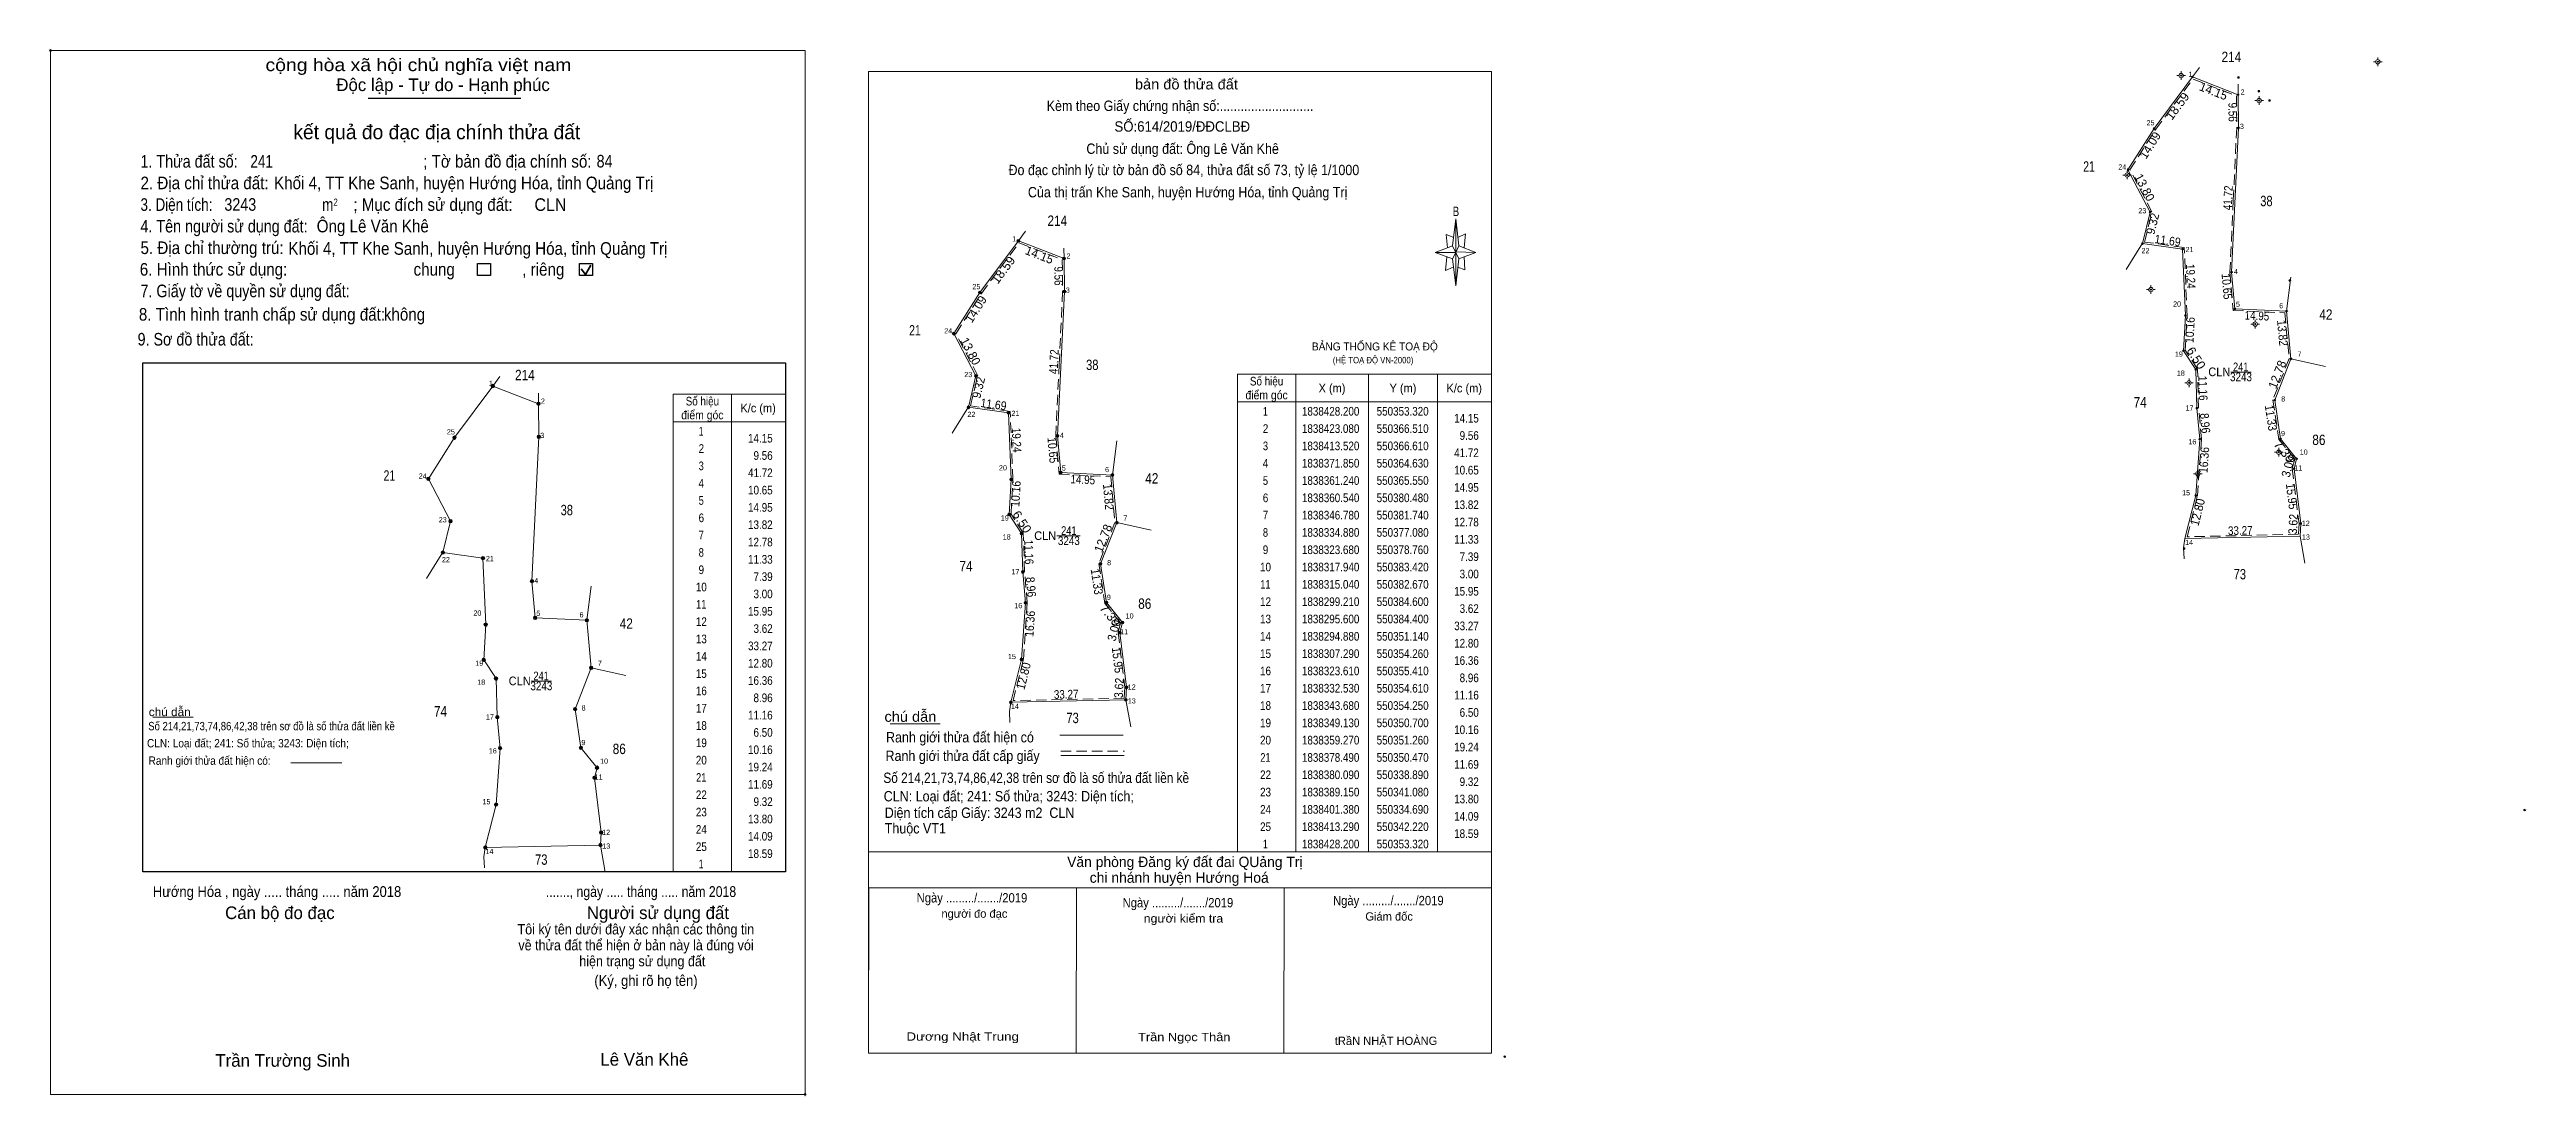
# Model space of a CAD drawing. Header units: metres. Extents: x 549175 to 550621, y 1838130 to 1838436.
# Drawn here: x 549734 to 550450, y 1838134 to 1838436 of the extents above; entities that cross this region are included whole.
import ezdxf
from ezdxf.enums import TextEntityAlignment as Align

# ---------------------------------------------------------------- set-up
doc = ezdxf.new("R2010")
doc.units = ezdxf.units.M
doc.header["$PDMODE"] = 32
doc.header["$PDSIZE"] = 0.5
doc.linetypes.add('MEDIUM_DASHED', pattern=[4.5, 3, -1.5])
for name, color, linetype, lineweight in [('10', 7, 'Continuous', 13), ('17', 7, 'Continuous', 13), ('2', 7, 'Continuous', 13), ('52', 7, 'Continuous', 13), ('6', 7, 'Continuous', 13), ('63', 7, 'Continuous', 13), ('7', 7, 'Continuous', 13)]:
    doc.layers.add(name, color=color, linetype=linetype, lineweight=lineweight)
doc.layers.add('12', color=7, linetype='Continuous')
doc.layers.add('9', color=7, linetype='Continuous')

msp = doc.modelspace()

# ---------------------------------------------------------------- texts
at = {"layer": '10', "width": 0.85}
for p in [(550364.57, 1838432.5), (550025.37, 1838385.18), (549871.56, 1838340.6)]:
    msp.add_text('214', height=3, dxfattribs=at).set_placement(p, align=Align.CENTER)
at = {"layer": '12', "width": 1.25}
for s, p in [('74', (550353.32, 1838428.2)), ('70', (550366.6, 1838428.06)), ('72', (550366.51, 1838423.08)), ('69', (550372.5, 1838424.08)), ('71', (550375.6, 1838421.43)), ('76', (550342.22, 1838413.29)), ('73', (550366.61, 1838413.52)), ('77', (550334.69, 1838401.38)), ('79', (550341.08, 1838389.15)), ('80', (550338.89, 1838380.09)), ('82', (550350.47, 1838378.49)), ('83', (550364.63, 1838371.85)), ('101', (550381.41, 1838369.39)), ('84', (550351.26, 1838359.27)), ('102', (550365.55, 1838361.24)), ('100', (550380.48, 1838360.54)), ('85', (550350.7, 1838349.13)), ('87', (550354.25, 1838343.68)), ('103', (550381.74, 1838346.78)), ('98', (550377.08, 1838334.88)), ('88', (550354.61, 1838332.53)), ('89', (550355.41, 1838323.61)), ('97', (550378.76, 1838323.68)), ('95', (550382.67, 1838315.04)), ('96', (550383.42, 1838317.94)), ('91', (550354.26, 1838307.29)), ('93', (550384.6, 1838299.21)), ('92', (550350.91, 1838291.97)), ('107', (550449.27, 1838216.45))]:
    msp.add_text(s, height=0.2, dxfattribs=at).set_placement(p)
at = {"layer": '2'}
for s, height, width, p in [('cộng hòa xã hội chủ nghĩa việt nam', 3.639, 1.15, (549796.62, 1838429.88)), ('2. Địa chỉ thửa đất:', 3.639, 0.9, (549760.51, 1838395.77)), ('1. Thửa đất số:', 3.639, 0.85, (549760.51, 1838402.01)), ('241', 3.64, 0.8, (549792.26, 1838402.01)), ('Khối 4, TT Khe Sanh, huyện Hướng Hóa, tỉnh Quảng Trị', 3.64, 0.9, (549799.09, 1838395.77)), ('; Tờ bản đồ địa chính số:', 3.639, 0.9, (549842.17, 1838402.01)), ('84', 3.64, 0.85, (549892.27, 1838402.05)), ('3. Diện tích:', 3.639, 0.8, (549760.51, 1838389.52)), ('3243', 3.64, 0.85, (549784.74, 1838389.55)), ('m', 3.639, 0.8, (549812.98, 1838389.52)), ('2', 2.079, 0.8, (549816.25, 1838390.99)), ('; Mục đích sử dụng đất:', 3.639, 0.9, (549822, 1838389.52)), (' CLN', 3.64, 0.95, (549873.03, 1838389.51)), ('4. Tên người sử dụng đất:', 3.639, 0.85, (549760.51, 1838383.29)), ('Ông Lê Văn Khê', 3.64, 0.9, (549811.41, 1838383.31)), ('5. Địa chỉ thường trú:', 3.639, 0.9, (549760.51, 1838377.05)), ('Khối 4, TT Khe Sanh, huyện Hướng Hóa, tỉnh Quảng Trị', 3.64, 0.9, (549803.22, 1838376.84)), ('6. Hình thức sử dụng:', 3.639, 0.9, (549760.3, 1838370.81)), ('chung                , riêng', 3.639, 0.9, (549839.39, 1838370.81)), ('7. Giấy tờ về quyền sử dụng đất:', 3.639, 0.85, (549760.51, 1838364.58)), ('8. Tình hình tranh chấp sử dụng đất: ', 3.64, 0.9, (549760.04, 1838357.81)), ('không', 3.64, 0.9, (549830.81, 1838357.83)), ('9. Sơ đồ thửa đất:', 3.639, 0.85, (549759.67, 1838350.62)), ('BẢNG THỐNG KÊ TOẠ ĐỘ ', 2.3, 0.95, (550098.94, 1838349.2)), ('(HỆ TOẠ ĐỘ VN-2000)', 1.86, 0.9, (550104.97, 1838345.48)), ('Số 214,21,73,74,86,42,38 trên sơ đồ là số thửa đất liền kề', 2.42, 0.85, (549762.74, 1838239.48)), ('chú dẫn', 3, 1.05, (549975.44, 1838241.93)), ('CLN: Loại đất; 241: Số thửa; 3243: Diện tích;', 2.42, 0.9, (549762.38, 1838234.54)), ('Ranh giới thửa đất hiện có ', 3, 0.9, (549975.88, 1838235.98)), ('Số 214,21,73,74,86,42,38 trên sơ đồ là số thửa đất liền kề', 3, 0.85, (549975.13, 1838224.26)), ('Ranh giới thửa đất cấp giấy', 3, 0.9, (549975.74, 1838230.6)), ('CLN: Loại đất; 241: Số thửa; 3243: Diện tích;', 3, 0.9, (549975.22, 1838218.94)), ('Diện tích cấp Giấy: 3243 m2  CLN', 3, 0.9, (549975.52, 1838214.16)), ('Thuộc VT1', 3, 0.9, (549975.52, 1838209.67)), ('Hướng Hóa , ngày ..... tháng ..... năm 2018', 3.12, 0.9, (549764.07, 1838191.33)), ('......., ngày ..... tháng ..... năm 2018', 3.12, 0.85, (549877.6, 1838191.33)), ('(Ký, ghi rõ họ tên)', 3.12, 0.9, (549891.62, 1838165.64))]:
    msp.add_text(s, height=height, dxfattribs=dict(at, width=width)).set_placement(p)
for s, height, p in [('Độc lập - Tự do - Hạnh phúc', 3.639, (549817.08, 1838424.13)), ('Cán bộ đo đạc', 3.64, (549784.95, 1838184.95)), ('Người sử dụng đất', 3.639, (549889.45, 1838184.95)), ('Trần Trường Sinh', 3.64, (549782.12, 1838142.29)), ('Lê Văn Khê', 3.64, (549893.36, 1838142.6))]:
    msp.add_text(s, height=height, dxfattribs=at).set_placement(p)
for s, height, width, p in [('bản đồ thửa đất', 3, 1.05, (550062.68, 1838424.6)), ('Kèm theo Giấy chứng nhận số:...........................', 3, 0.9, (550060.84, 1838418.38)), ('SỐ:614/2019/ĐĐCLBĐ', 3, 0.95, (550061.48, 1838412.4)), ('Chủ sử dụng đất: Ông Lê Văn Khê', 3, 0.9, (550061.58, 1838405.98)), ('Đo đạc chỉnh lý từ tờ bản đồ số 84, thửa đất số 73, tỷ lệ 1/1000 ', 3, 0.9, (550062.44, 1838399.84)), ('21', 3, 0.75, (550323.44, 1838400.85)), ('Của thị trấn Khe Sanh, huyện Hướng Hóa, tỉnh Quảng Trị', 3, 0.9, (550063.03, 1838393.42)), ('38', 3, 0.8, (550374.685, 1838390.87)), ('B', 2.755, 0.75, (550140.54, 1838388)), ('21', 3, 0.75, (549984.24, 1838353.53)), ('42', 3, 0.85, (550391.87, 1838358.07)), ('38', 3, 0.8, (550035.485, 1838343.55)), ('CLN', 2.5, 0.95, (550361.075, 1838341.77)), ('3243', 2.5, 0.85, (550367.34, 1838340.31)), ('241', 2.5, 0.8, (550367.265, 1838343.2)), ('74', 3, 0.85, (550338.2, 1838332.72)), ('86', 3, 0.85, (550389.84, 1838321.88)), ('21', 3, 0.75, (549832.42, 1838311.58)), ('42', 3, 0.85, (550052.67, 1838310.75)), ('38', 3, 0.8, (549883.665, 1838301.6)), ('CLN', 2.5, 0.95, (550021.875, 1838294.45)), ('3243', 2.5, 0.85, (550028.71, 1838292.99)), ('241', 2.5, 0.8, (550028.705, 1838295.92)), ('74', 3, 0.85, (549999, 1838285.4)), ('73', 3, 0.8, (550367.005, 1838283.07)), ('86', 3, 0.85, (550050.64, 1838274.56)), ('42', 3, 0.85, (549900.85, 1838268.8)), ('241', 2.5, 0.8, (549876.245, 1838253.93)), ('CLN', 2.5, 0.95, (549870.055, 1838252.5)), ('3243', 2.5, 0.85, (549876.32, 1838251.04)), ('74', 3, 0.85, (549847.18, 1838243.45)), ('73', 3, 0.8, (550029.785, 1838241.55)), ('86', 3, 0.85, (549898.82, 1838232.61)), ('73', 3, 0.8, (549876.295, 1838200.63)), ('Ngày ........./......./2019', 2.7, 0.9, (550000.715, 1838189.75)), ('Ngày ........./......./2019', 2.7, 0.9, (550121.005, 1838188.95)), ('Ngày ........./......./2019', 2.7, 0.9, (550060.215, 1838188.34)), ('người kiểm tra', 2.4, 1.1, (550061.82, 1838183.94)), ('Tôi ký tên dưới đây xác nhận các thông tin', 3.007, 0.9, (549903.61, 1838180.51)), ('về thửa đất thể hiện ở bản này là đúng vói', 3.007, 0.9, (549903.67, 1838175.91)), ('hiện trạng sử dụng đất', 3.007, 0.9, (549905.48, 1838171.31)), ('Dương Nhật Trung', 2.4, 1.2, (549998.035, 1838149.83)), ('Trần Ngọc Thân', 2.4, 1.15, (550062.05, 1838149.68))]:
    msp.add_text(s, height=height, dxfattribs=dict(at, width=width)).set_placement(p, align=Align.CENTER)
for s, width, p in [(' 1', 0.9, (550353.32, 1838428.2)), (' 2', 0.9, (550368.37, 1838423.08)), (' 25', 0.95, (550342.35, 1838414.22)), (' 3', 0.95, (550368.18, 1838413.19)), (' 24', 0.95, (550334.2, 1838401.43)), (' 23', 0.95, (550339.99, 1838388.81)), (' 1', 0.9, (550013.49, 1838380.69)), (' 22', 0.95, (550340.91, 1838377.3)), (' 21', 0.9, (550353.61, 1838377.6)), (' 2', 0.9, (550029.17, 1838375.76)), (' 4', 0.95, (550366.46, 1838371.24)), (' 25', 0.95, (550003.15, 1838366.9)), (' 3', 0.95, (550028.98, 1838365.87)), (' 20', 0.95, (550350.02, 1838361.87)), (' 5', 0.9, (550367.03, 1838361.8)), (' 6', 0.9, (550379.52, 1838361.37)), (' 24', 0.95, (549995, 1838354.11)), (' 23', 0.95, (550000.79, 1838341.49)), (' 19', 0.95, (550350.55, 1838347.38)), (' 18', 0.95, (550351.11, 1838341.9)), (' 7', 0.95, (550384.82, 1838347.38)), (' 1', 0.9, (549862.3, 1838338.93)), (' 2', 0.9, (549877.35, 1838333.81)), (' 8', 0.95, (550380.11, 1838334.46)), (' 22', 0.95, (550001.71, 1838329.98)), (' 21', 0.9, (550014.41, 1838330.28)), (' 17', 0.95, (550353.62, 1838331.85)), (' 25', 0.95, (549851.33, 1838324.95)), (' 3', 0.95, (549877.16, 1838323.92)), (' 4', 0.95, (550027.26, 1838323.92)), (' 16', 0.95, (550354.45, 1838322.07)), (' 9', 0.9, (550380.04, 1838324.46)), (' 10', 0.95, (550386.61, 1838319.09)), (' 24', 0.95, (549843.18, 1838312.16)), (' 20', 0.95, (550010.82, 1838314.55)), (' 5', 0.9, (550027.83, 1838314.48)), (' 6', 0.9, (550040.32, 1838314.05)), (' 11', 0.9, (550385.03, 1838314.51)), (' 15', 0.95, (550352.62, 1838307.36)), (' 23', 0.95, (549848.97, 1838299.54)), (' 19', 0.95, (550011.35, 1838300.06)), (' 7', 0.95, (550045.62, 1838300.06)), (' 12', 0.95, (550387.21, 1838298.53)), (' 18', 0.95, (550011.91, 1838294.58)), (' 14', 0.95, (550353.49, 1838292.99)), (' 13', 0.95, (550387.24, 1838294.55)), (' 22', 0.95, (549849.89, 1838288.03)), (' 21', 0.9, (549862.59, 1838288.33)), (' 17', 0.95, (550014.42, 1838284.53)), (' 8', 0.95, (550040.91, 1838287.14)), (' 4', 0.95, (549875.44, 1838281.97)), (' 9', 0.9, (550040.84, 1838277.14)), (' 20', 0.95, (549859, 1838272.6)), (' 5', 0.9, (549876.01, 1838272.53)), (' 6', 0.9, (549888.5, 1838272.1)), (' 16', 0.95, (550015.25, 1838274.75)), (' 10', 0.95, (550047.41, 1838271.77)), (' 11', 0.9, (550045.83, 1838267.19)), (' 19', 0.95, (549859.53, 1838258.11)), (' 7', 0.95, (549893.8, 1838258.11)), (' 15', 0.95, (550013.42, 1838260.04)), (' 18', 0.95, (549860.09, 1838252.63)), (' 12', 0.95, (550048.01, 1838251.21)), (' 17', 0.95, (549862.6, 1838242.58)), (' 8', 0.95, (549889.09, 1838245.19)), (' 14', 0.95, (550014.29, 1838245.67)), (' 13', 0.95, (550048.04, 1838247.23)), (' 9', 0.9, (549889.02, 1838235.19)), (' 16', 0.95, (549863.43, 1838232.8)), (' 10', 0.95, (549895.59, 1838229.82)), (' 11', 0.9, (549894.01, 1838225.24)), (' 15', 0.95, (549861.6, 1838218.09)), (' 12', 0.95, (549896.19, 1838209.26)), (' 13', 0.95, (549896.22, 1838205.28)), (' 14', 0.95, (549862.47, 1838203.72))]:
    msp.add_text(s, height=1.5, dxfattribs=dict(at, width=width)).set_placement(p, align=Align.RIGHT)
for s, height, p in [('kết quả đo đạc địa chính thửa đất', 4.16, (549846.115, 1838410.22)), (' Văn phòng Đăng ký đất đai QUảng Trị', 3, (550061.665, 1838199.97)), ('chi nhánh huyện Hướng Hoá', 3, (550060.595, 1838195.43)), ('người đo đạc', 2.4, (550001.425, 1838185.33)), ('Giám đốc', 2.4, (550121.24, 1838184.51)), ('tRầN NHẬT HOÀNG', 2.4, (550120.35, 1838148.59)), ('.', 1.04, (549952.462, 1838133.71))]:
    msp.add_text(s, height=height, dxfattribs=at).set_placement(p, align=Align.CENTER)
at = {"layer": '6'}
for s, height, width, p in [('chú dẫn', 2.422, 1.05, (549762.91, 1838243.57)), ('Ranh giới thửa đất hiện có:', 2.42, 0.9, (549762.85, 1838229.51))]:
    msp.add_text(s, height=height, dxfattribs=dict(at, width=width)).set_placement(p)
at = {"layer": '63'}
for s, rotation, width, p in [('18.59', 53.334, 1.05, (550349.983, 1838419.014)), ('9.56', 270.599, 0.85, (550363.73, 1838418.018)), ('41.72', 87.28, 0.85, (550364.825, 1838393.211)), ('9.32', 76.411, 0.95, (550343.032, 1838385.516)), ('11.69', 352.133, 0.9, (550345.984, 1838379.713)), ('18.59', 53.334, 1.05, (550010.783, 1838371.694)), ('9.56', 270.599, 0.85, (550024.53, 1838370.698)), ('19.24', 272.354, 0.85, (550351.571, 1838370.571)), ('10.65', 274.956, 0.9, (550362.039, 1838367.608)), ('10.16', 86.839, 0.9, (550353.814, 1838355.041)), ('14.95', 357.316, 0.85, (550371.891, 1838357.989)), ('13.82', 275.232, 0.9, (550378.091, 1838354.129)), ('41.72', 87.28, 0.85, (550025.625, 1838345.886)), ('6.50', 303.079, 1.05, (550353.349, 1838346.332)), ('9.32', 76.411, 0.95, (550003.832, 1838338.196)), ('11.69', 352.133, 0.9, (550006.789, 1838332.392)), ('11.16', 271.849, 0.85, (550355.098, 1838338.25)), ('8.96', 275.125, 0.9, (550355.731, 1838328.067)), ('11.33', 278.531, 0.9, (550374.766, 1838329.56)), ('19.24', 272.354, 0.85, (550012.371, 1838323.251)), ('10.65', 274.956, 0.9, (550022.839, 1838320.288)), ('16.36', 85.969, 0.9, (550357.921, 1838317.482)), ('7.39', 309.071, 1.1, (550378.851, 1838319.233)), ('14.95', 357.316, 0.85, (550032.686, 1838310.67)), ('3.00', 75.5, 0.95, (550382.155, 1838315.337)), ('10.16', 86.839, 0.9, (550014.614, 1838307.716)), ('13.82', 275.232, 0.9, (550038.891, 1838306.804)), ('12.80', 75.888, 0.95, (550356.022, 1838302.175)), ('15.95', 276.951, 0.9, (550380.762, 1838306.931)), ('6.50', 303.079, 1.05, (550014.149, 1838299.012)), ('3.62', 86.829, 0.9, (550383.639, 1838298.966)), ('11.16', 271.849, 0.85, (550015.898, 1838290.925)), ('33.27', 1.24, 0.85, (550367.163, 1838295.948)), ('11.33', 278.531, 0.9, (550035.566, 1838282.24)), ('8.96', 275.125, 0.9, (550016.531, 1838280.752)), ('16.36', 85.969, 0.9, (550018.721, 1838270.162)), ('7.39', 309.071, 1.1, (550039.651, 1838271.913)), ('3.00', 75.5, 0.95, (550042.955, 1838268.017)), ('15.95', 276.951, 0.9, (550041.562, 1838259.611)), ('12.80', 75.888, 0.95, (550016.822, 1838254.855)), ('33.27', 1.24, 0.85, (550027.963, 1838248.628)), ('3.62', 86.829, 0.9, (550044.439, 1838251.641))]:
    msp.add_text(s, height=2.5, rotation=rotation, dxfattribs=dict(at, width=width)).set_placement(p, align=Align.CENTER)
for s, rotation, p in [('14.15', 338.785, (550358.943, 1838422.928)), ('14.09', 57.697, (550342.12, 1838407.787)), ('13.80', 297.586, (550338.393, 1838395.714)), ('14.15', 338.785, (550019.748, 1838375.606)), ('14.09', 57.697, (550002.92, 1838360.467)), ('13.80', 297.586, (549999.193, 1838348.394)), ('12.78', 68.615, (550378.986, 1838341.804)), ('12.78', 68.615, (550039.786, 1838294.484))]:
    msp.add_text(s, height=2.5, rotation=rotation, dxfattribs=at).set_placement(p, align=Align.CENTER)
for s, width, p in [('Số hiệu', 0.85, (550085.84, 1838339.08)), ('Số hiệu', 0.85, (549922.84, 1838333.31)), ('điểm góc', 0.9, (550085.84, 1838335.08)), ('X (m)', 0.95, (550104.74, 1838337.08)), ('Y (m)', 0.95, (550125.235, 1838337.08)), ('K/c (m)', 0.95, (550142.94, 1838337.08)), ('điểm góc', 0.9, (549922.84, 1838329.31)), ('K/c (m)', 0.95, (549938.94, 1838331.31)), (' 2', 0.85, (550085.14, 1838325.38)), (' 1', 0.75, (550085.135, 1838330.38)), ('1838428.200', 0.85, (550104.34, 1838330.38)), ('1838423.080', 0.85, (550104.34, 1838325.38)), ('550353.320', 0.85, (550125.145, 1838330.38)), ('550366.510', 0.85, (550125.145, 1838325.38)), (' 2', 0.85, (549922.14, 1838319.61)), (' 1', 0.75, (549922.135, 1838324.61)), (' 3', 0.8, (550085.14, 1838320.38)), ('1838413.520', 0.85, (550104.34, 1838320.38)), ('550366.610', 0.85, (550125.145, 1838320.38)), (' 3', 0.8, (549922.14, 1838314.61)), (' 4', 0.85, (550085.135, 1838315.38)), ('1838371.850', 0.85, (550104.34, 1838315.38)), ('550364.630', 0.85, (550125.145, 1838315.38)), (' 4', 0.85, (549922.135, 1838309.61)), (' 5', 0.8, (549922.14, 1838304.61)), (' 5', 0.8, (550085.14, 1838310.38)), (' 6', 0.85, (550085.14, 1838305.38)), ('1838361.240', 0.85, (550104.34, 1838310.38)), ('1838360.540', 0.85, (550104.34, 1838305.38)), ('550365.550', 0.85, (550125.145, 1838310.38)), ('550380.480', 0.85, (550125.145, 1838305.38)), (' 6', 0.85, (549922.14, 1838299.61)), (' 7', 0.8, (550085.14, 1838300.38)), ('1838346.780', 0.85, (550104.34, 1838300.38)), ('550381.740', 0.85, (550125.145, 1838300.38)), (' 8', 0.8, (549922.14, 1838289.61)), (' 7', 0.8, (549922.14, 1838294.61)), (' 9', 0.85, (550085.135, 1838290.38)), (' 8', 0.8, (550085.14, 1838295.38)), ('1838334.880', 0.85, (550104.34, 1838295.38)), ('1838323.680', 0.85, (550104.34, 1838290.38)), ('550377.080', 0.85, (550125.145, 1838295.38)), ('550378.760', 0.85, (550125.145, 1838290.38)), (' 9', 0.85, (549922.135, 1838284.61)), (' 10', 0.85, (550085.135, 1838285.38)), ('1838317.940', 0.85, (550104.34, 1838285.38)), ('550383.420', 0.85, (550125.145, 1838285.38)), (' 10', 0.85, (549922.135, 1838279.61)), (' 12', 0.85, (550085.14, 1838275.38)), (' 11', 0.8, (550085.135, 1838280.38)), ('1838315.040', 0.85, (550104.34, 1838280.38)), ('1838299.210', 0.85, (550104.34, 1838275.38)), ('550382.670', 0.85, (550125.145, 1838280.38)), ('550384.600', 0.85, (550125.145, 1838275.38)), (' 12', 0.85, (549922.14, 1838269.61)), (' 11', 0.8, (549922.135, 1838274.61)), (' 13', 0.85, (550085.14, 1838270.38)), ('1838295.600', 0.85, (550104.34, 1838270.38)), ('550384.400', 0.85, (550125.145, 1838270.38)), (' 13', 0.85, (549922.14, 1838264.61)), (' 14', 0.85, (550085.135, 1838265.38)), ('1838294.880', 0.85, (550104.34, 1838265.38)), ('550351.140', 0.85, (550125.145, 1838265.38)), (' 14', 0.85, (549922.135, 1838259.61)), (' 15', 0.85, (549922.14, 1838254.61)), (' 15', 0.85, (550085.14, 1838260.38)), (' 16', 0.85, (550085.14, 1838255.38)), ('1838307.290', 0.85, (550104.34, 1838260.38)), ('1838323.610', 0.85, (550104.34, 1838255.38)), ('550354.260', 0.85, (550125.145, 1838260.38)), ('550355.410', 0.85, (550125.145, 1838255.38)), (' 16', 0.85, (549922.14, 1838249.61)), (' 17', 0.85, (550085.14, 1838250.38)), ('1838332.530', 0.85, (550104.34, 1838250.38)), ('550354.610', 0.85, (550125.145, 1838250.38)), (' 17', 0.85, (549922.14, 1838244.61)), (' 18', 0.85, (549922.14, 1838239.61)), (' 19', 0.85, (550085.135, 1838240.38)), (' 18', 0.85, (550085.14, 1838245.38)), ('1838343.680', 0.85, (550104.34, 1838245.38)), ('1838349.130', 0.85, (550104.34, 1838240.38)), ('550354.250', 0.85, (550125.145, 1838245.38)), ('550350.700', 0.85, (550125.145, 1838240.38)), (' 19', 0.85, (549922.135, 1838234.61)), (' 20', 0.85, (550085.135, 1838235.38)), ('1838359.270', 0.85, (550104.34, 1838235.38)), ('550351.260', 0.85, (550125.145, 1838235.38)), (' 20', 0.85, (549922.135, 1838229.61)), (' 22', 0.85, (550085.14, 1838225.38)), (' 21', 0.8, (550085.135, 1838230.38)), ('1838378.490', 0.85, (550104.34, 1838230.38)), ('1838380.090', 0.85, (550104.34, 1838225.38)), ('550350.470', 0.85, (550125.145, 1838230.38)), ('550338.890', 0.85, (550125.145, 1838225.38)), (' 22', 0.85, (549922.14, 1838219.61)), (' 21', 0.8, (549922.135, 1838224.61)), (' 23', 0.85, (550085.14, 1838220.38)), ('1838389.150', 0.85, (550104.34, 1838220.38)), ('550341.080', 0.85, (550125.145, 1838220.38)), (' 23', 0.85, (549922.14, 1838214.61)), (' 24', 0.85, (550085.135, 1838215.38)), ('1838401.380', 0.85, (550104.34, 1838215.38)), ('550334.690', 0.85, (550125.145, 1838215.38)), (' 24', 0.85, (549922.135, 1838209.61)), (' 25', 0.85, (549922.14, 1838204.61)), (' 25', 0.85, (550085.14, 1838210.38)), (' 1', 0.75, (550085.135, 1838205.38)), ('1838413.290', 0.85, (550104.34, 1838210.38)), ('1838428.200', 0.85, (550104.34, 1838205.38)), ('550342.220', 0.85, (550125.145, 1838210.38)), ('550353.320', 0.85, (550125.145, 1838205.38)), (' 1', 0.75, (549922.135, 1838199.61))]:
    msp.add_text(s, height=2.5, dxfattribs=dict(at, width=width)).set_placement(p, align=Align.CENTER)
at = {"layer": '63', "width": 0.85}
for s, p in [('14.15', (550147.14, 1838328.38)), ('14.15', (549943.14, 1838322.61)), ('41.72', (550147.14, 1838318.38)), ('9.56', (550147.14, 1838323.38)), ('41.72', (549943.14, 1838312.61)), ('9.56', (549943.14, 1838317.61)), ('10.65', (550147.14, 1838313.38)), ('10.65', (549943.14, 1838307.61)), ('14.95', (550147.14, 1838308.38)), ('14.95', (549943.14, 1838302.61)), ('13.82', (549943.14, 1838297.61)), ('13.82', (550147.14, 1838303.38)), ('12.78', (550147.14, 1838298.38)), ('12.78', (549943.14, 1838292.61)), ('11.33', (550147.14, 1838293.38)), ('11.33', (549943.14, 1838287.61)), ('7.39', (549943.14, 1838282.61)), ('3.00', (550147.14, 1838283.38)), ('7.39', (550147.14, 1838288.38)), ('3.00', (549943.14, 1838277.61)), ('15.95', (550147.14, 1838278.38)), ('15.95', (549943.14, 1838272.61)), ('33.27', (550147.14, 1838268.38)), ('3.62', (550147.14, 1838273.38)), ('33.27', (549943.14, 1838262.61)), ('3.62', (549943.14, 1838267.61)), ('12.80', (550147.14, 1838263.38)), ('12.80', (549943.14, 1838257.61)), ('16.36', (550147.14, 1838258.38)), ('16.36', (549943.14, 1838252.61)), ('8.96', (549943.14, 1838247.61)), ('11.16', (550147.14, 1838248.38)), ('8.96', (550147.14, 1838253.38)), ('11.16', (549943.14, 1838242.61)), ('6.50', (550147.14, 1838243.38)), ('10.16', (549943.14, 1838232.61)), ('6.50', (549943.14, 1838237.61)), ('10.16', (550147.14, 1838238.38)), ('19.24', (550147.14, 1838233.38)), ('19.24', (549943.14, 1838227.61)), ('11.69', (550147.14, 1838228.38)), ('11.69', (549943.14, 1838222.61)), ('13.80', (550147.14, 1838218.38)), ('9.32', (550147.14, 1838223.38)), ('13.80', (549943.14, 1838212.61)), ('9.32', (549943.14, 1838217.61)), ('14.09', (550147.14, 1838213.38)), ('14.09', (549943.14, 1838207.61)), ('18.59', (550147.14, 1838208.38)), ('18.59', (549943.14, 1838202.61))]:
    msp.add_text(s, height=2.5, dxfattribs=at).set_placement(p, align=Align.RIGHT)
at = {"layer": '7'}
for s, width, p in [('75', 1.25, (550350.03, 1838428.6)), ('T5', 1.1, (550406.86, 1838432.58)), ('T4', 1.1, (550372.57, 1838421.4)), ('78', 1.25, (550334.44, 1838399.88)), ('81', 1.25, (550341.32, 1838366.79)), ('99', 1.25, (550371.46, 1838356.83)), ('86', 1.25, (550352.32, 1838339.84)), ('90', 1.25, (550354.87, 1838313.59)), ('94', 1.25, (550378.23, 1838319.78))]:
    msp.add_text(s, height=0.2, dxfattribs=dict(at, width=width)).set_placement(p)
at = {"layer": '9', "width": 1.05}
for p in [(550350.02, 1838428.5), (550406.85, 1838432.48), (550372.57, 1838421.3), (550334.43, 1838399.78), (550341.31, 1838366.69), (550371.45, 1838356.73), (550352.32, 1838339.74), (550354.87, 1838313.49), (550378.23, 1838319.68)]:
    msp.add_text('KC', height=0.2, dxfattribs=at).set_placement(p, align=Align.RIGHT)

# ---------------------------------------------------------------- hatches: boundary and pattern name
at = {"layer": '10'}
for points in [[(549862.8, 1838338.93, 1), (549861.8, 1838338.93, 1)], [(549875.99, 1838333.81, 1), (549874.99, 1838333.81, 1)], [(549851.7, 1838324.02, 1), (549850.7, 1838324.02, 1)], [(549876.09, 1838324.25, 1), (549875.09, 1838324.25, 1)], [(549844.17, 1838312.11, 1), (549843.17, 1838312.11, 1)], [(549850.56, 1838299.88, 1), (549849.56, 1838299.88, 1)], [(549848.37, 1838290.82, 1), (549847.37, 1838290.82, 1)], [(549859.95, 1838289.22, 1), (549858.95, 1838289.22, 1)], [(549874.11, 1838282.58, 1), (549873.11, 1838282.58, 1)], [(549860.74, 1838270, 1), (549859.74, 1838270, 1)], [(549875.03, 1838271.97, 1), (549874.03, 1838271.97, 1)], [(549889.96, 1838271.27, 1), (549888.96, 1838271.27, 1)], [(549860.18, 1838259.86, 1), (549859.18, 1838259.86, 1)], [(549891.22, 1838257.51, 1), (549890.22, 1838257.51, 1)], [(549863.73, 1838254.41, 1), (549862.73, 1838254.41, 1)], [(549864.09, 1838243.26, 1), (549863.09, 1838243.26, 1)], [(549886.56, 1838245.61, 1), (549885.56, 1838245.61, 1)], [(549864.89, 1838234.34, 1), (549863.89, 1838234.34, 1)], [(549888.24, 1838234.41, 1), (549887.24, 1838234.41, 1)], [(549892.9, 1838228.67, 1), (549891.9, 1838228.67, 1)], [(549892.15, 1838225.77, 1), (549891.15, 1838225.77, 1)], [(549863.74, 1838218.02, 1), (549862.74, 1838218.02, 1)], [(549860.62, 1838205.61, 1), (549859.62, 1838205.61, 1)], [(549893.88, 1838206.33, 1), (549892.88, 1838206.33, 1)], [(549894.08, 1838209.94, 1), (549893.08, 1838209.94, 1)]]:
    msp.add_hatch(color=256, dxfattribs=at).paths.add_polyline_path(points)
at = {"layer": '52'}
for points in [[(550014.52, 1838380.88, 1), (550013.72, 1838380.88, 1)], [(550027.71, 1838375.76, 1), (550026.91, 1838375.76, 1)], [(550003.42, 1838365.97, 1), (550002.62, 1838365.97, 1)], [(550027.81, 1838366.2, 1), (550027.01, 1838366.2, 1)], [(549995.89, 1838354.06, 1), (549995.09, 1838354.06, 1)], [(550002.28, 1838341.83, 1), (550001.48, 1838341.83, 1)], [(550000.09, 1838332.77, 1), (549999.29, 1838332.77, 1)], [(550011.67, 1838331.17, 1), (550010.87, 1838331.17, 1)], [(550025.83, 1838324.53, 1), (550025.03, 1838324.53, 1)], [(550026.75, 1838313.92, 1), (550025.95, 1838313.92, 1)], [(550041.68, 1838313.22, 1), (550040.88, 1838313.22, 1)], [(550012.46, 1838311.95, 1), (550011.66, 1838311.95, 1)], [(550011.9, 1838301.81, 1), (550011.1, 1838301.81, 1)], [(550042.94, 1838299.46, 1), (550042.14, 1838299.46, 1)], [(550015.45, 1838296.36, 1), (550014.65, 1838296.36, 1)], [(550015.81, 1838285.21, 1), (550015.01, 1838285.21, 1)], [(550038.28, 1838287.56, 1), (550037.48, 1838287.56, 1)], [(550016.61, 1838276.29, 1), (550015.81, 1838276.29, 1)], [(550039.96, 1838276.36, 1), (550039.16, 1838276.36, 1)], [(550044.62, 1838270.62, 1), (550043.82, 1838270.62, 1)], [(550043.87, 1838267.72, 1), (550043.07, 1838267.72, 1)], [(550015.46, 1838259.97, 1), (550014.66, 1838259.97, 1)], [(550045.8, 1838251.89, 1), (550045, 1838251.89, 1)], [(550012.34, 1838247.56, 1), (550011.54, 1838247.56, 1)], [(550045.6, 1838248.28, 1), (550044.8, 1838248.28, 1)]]:
    msp.add_hatch(color=256, dxfattribs=at).paths.add_polyline_path(points)

# ---------------------------------------------------------------- linework, layer by layer
at = {"layer": '10'}
for p, q in [((550353.32, 1838428.2), (550355.38, 1838430.96)), ((550366.48, 1838426.11), (550366.51, 1838423.08)), ((550366.48, 1838426.11), (550366.51, 1838423.08)), ((550014.12, 1838380.88), (550016.18, 1838383.64)), ((550027.28, 1838378.79), (550027.31, 1838375.76)), ((550027.28, 1838378.79), (550027.31, 1838375.76)), ((550338.43, 1838379.44), (550334.17, 1838372.62)), ((550338.89, 1838380.09), (550338.43, 1838379.44)), ((550380.48, 1838360.54), (550381.73, 1838370.38)), ((550381.74, 1838346.78), (550391.72, 1838344.59)), ((549862.3, 1838338.93), (549864.36, 1838341.69)), ((549875.46, 1838336.84), (549875.49, 1838333.81)), ((549875.46, 1838336.84), (549875.49, 1838333.81)), ((549931.24, 1838336.56), (549931.24, 1838198.56)), ((549999.23, 1838332.12), (549994.97, 1838325.3)), ((549999.69, 1838332.77), (549999.23, 1838332.12)), ((550041.28, 1838313.22), (550042.53, 1838323.06)), ((550042.54, 1838299.46), (550052.52, 1838297.27)), ((550384.4, 1838295.6), (550385.77, 1838287.76)), ((549847.41, 1838290.17), (549843.15, 1838283.35)), ((549847.87, 1838290.82), (549847.41, 1838290.17)), ((549889.46, 1838271.27), (549890.71, 1838281.11)), ((549890.72, 1838257.51), (549900.7, 1838255.32)), ((550045.2, 1838248.28), (550046.57, 1838240.44)), ((549893.38, 1838206.33), (549894.75, 1838198.49))]:
    msp.add_line(p, q, dxfattribs=at)
for points in [[(550353.32, 1838428.2), (550366.51, 1838423.08), (550366.61, 1838413.52), (550364.63, 1838371.85), (550365.55, 1838361.24), (550380.48, 1838360.54), (550381.74, 1838346.78), (550377.08, 1838334.88), (550378.76, 1838323.68), (550383.42, 1838317.94), (550382.67, 1838315.04), (550384.6, 1838299.21), (550384.4, 1838295.6), (550351.14, 1838294.88), (550354.26, 1838307.29), (550355.41, 1838323.61), (550354.61, 1838332.53), (550354.25, 1838343.68), (550350.7, 1838349.13), (550351.26, 1838359.27), (550350.47, 1838378.49), (550338.89, 1838380.09), (550341.08, 1838389.15), (550334.69, 1838401.38), (550342.22, 1838413.29)], [(550014.12, 1838380.88), (550027.31, 1838375.76), (550027.41, 1838366.2), (550025.43, 1838324.53), (550026.35, 1838313.92), (550041.28, 1838313.22), (550042.54, 1838299.46), (550037.88, 1838287.56), (550039.56, 1838276.36), (550044.22, 1838270.62), (550043.47, 1838267.72), (550045.4, 1838251.89), (550045.2, 1838248.28), (550011.94, 1838247.56), (550015.06, 1838259.97), (550016.21, 1838276.29), (550015.41, 1838285.21), (550015.05, 1838296.36), (550011.5, 1838301.81), (550012.06, 1838311.95), (550011.27, 1838331.17), (549999.69, 1838332.77), (550001.88, 1838341.83), (549995.49, 1838354.06), (550003.02, 1838365.97)], [(549862.3, 1838338.93), (549875.49, 1838333.81), (549875.59, 1838324.25), (549873.61, 1838282.58), (549874.53, 1838271.97), (549889.46, 1838271.27), (549890.72, 1838257.51), (549886.06, 1838245.61), (549887.74, 1838234.41), (549892.4, 1838228.67), (549891.65, 1838225.77), (549893.58, 1838209.94), (549893.38, 1838206.33), (549860.12, 1838205.61), (549863.24, 1838218.02), (549864.39, 1838234.34), (549863.59, 1838243.26), (549863.23, 1838254.41), (549859.68, 1838259.86), (549860.24, 1838270), (549859.45, 1838289.22), (549847.87, 1838290.82), (549850.06, 1838299.88), (549843.67, 1838312.11), (549851.2, 1838324.02)]]:
    msp.add_lwpolyline(points, close=True, dxfattribs=at)
for points in [[(550350.88, 1838289.05), (550350.72, 1838292.2), (550351.14, 1838294.88)], [(550011.68, 1838241.73), (550011.52, 1838244.88), (550011.94, 1838247.56)], [(549859.86, 1838199.78), (549859.7, 1838202.93), (549860.12, 1838205.61)]]:
    msp.add_lwpolyline(points, dxfattribs=at)
for centre in [(549862.3, 1838338.93), (549875.49, 1838333.81), (549851.2, 1838324.02), (549875.59, 1838324.25), (549843.67, 1838312.11), (549850.06, 1838299.88), (549847.87, 1838290.82), (549859.45, 1838289.22), (549873.61, 1838282.58), (549860.24, 1838270), (549874.53, 1838271.97), (549889.46, 1838271.27), (549859.68, 1838259.86), (549890.72, 1838257.51), (549863.23, 1838254.41), (549863.59, 1838243.26), (549886.06, 1838245.61), (549864.39, 1838234.34), (549887.74, 1838234.41), (549892.4, 1838228.67), (549891.65, 1838225.77), (549863.24, 1838218.02), (549860.12, 1838205.61), (549893.38, 1838206.33), (549893.58, 1838209.94)]:
    msp.add_circle(centre, 0.5, dxfattribs=at)
at = {"layer": '17'}
msp.add_line((549764.04, 1838243.26), (549775.73, 1838243.26), dxfattribs=at)
at = {"layer": '2', "lineweight": 25}
for p, q in [((549826.32, 1838422.04), (549870.41, 1838422.04)), ((549761.22, 1838345.63), (549946.84, 1838345.63)), ((549946.84, 1838345.63), (549946.84, 1838198.56))]:
    msp.add_line(p, q, dxfattribs=at)
at = {"layer": '2'}
for p, q in [((550139.53, 1838379.45), (550140.53, 1838387.25)), ((550141.33, 1838379.45), (550146.33, 1838377.45)), ((550139.53, 1838375.65), (550134.53, 1838377.45)), ((550141.33, 1838375.65), (550140.53, 1838367.85)), ((550143.13, 1838372.45), (550141.13, 1838373.25)), ((550142.93, 1838376.25), (550143.13, 1838372.45)), ((550364.42, 1838342.94), (550370.26, 1838342.94)), ((550025.22, 1838295.62), (550031.96, 1838295.62)), ((549873.4, 1838253.67), (549879.24, 1838253.67)), ((550045.2, 1838248.28), (550046.57, 1838240.44)), ((549977.07, 1838241.31), (549991.55, 1838241.31)), ((550026.11, 1838238.03), (550044.39, 1838238.03)), ((550026.39, 1838232.17), (550044.67, 1838232.17)), ((549970.84, 1838204.33), (550150.84, 1838204.33)), ((549970.84, 1838204.33), (550150.84, 1838204.33)), ((549970.84, 1838146.21), (549970.88, 1838194.03)), ((549970.84, 1838194.01), (550150.84, 1838194.01)), ((550030.84, 1838146.16), (550030.88, 1838193.98)), ((550090.84, 1838146.11), (550090.88, 1838193.93))]:
    msp.add_line(p, q, dxfattribs=at)
at = {"layer": '2', "lineweight": 35}
for p, q in [((549887.82, 1838372.75), (549889.06, 1838371.14)), ((549889.06, 1838371.14), (549890.57, 1838373.84))]:
    msp.add_line(p, q, dxfattribs=at)
at = {"layer": '2', "linetype": 'MEDIUM_DASHED'}
msp.add_line((550026.39, 1838233.41), (550044.79, 1838233.41), dxfattribs=at)
at = {"layer": '2'}
for points in [[(549734.48, 1838435.87), (549952.52, 1838435.87), (549952.52, 1838134.3), (549734.48, 1838134.3)], [(549970.84, 1838429.81), (550150.84, 1838429.81), (550150.84, 1838146.21), (549970.84, 1838146.21)], [(550140.53, 1838387.25), (550141.33, 1838379.45), (550140.53, 1838377.45)], [(550140.53, 1838377.45), (550134.53, 1838377.45), (550139.53, 1838379.45), (550141.33, 1838375.65), (550146.33, 1838377.45), (550140.53, 1838377.65)], [(550140.53, 1838377.45), (550140.53, 1838367.85), (550139.53, 1838375.65)]]:
    msp.add_lwpolyline(points, close=True, dxfattribs=at)
at = {"layer": '2', "linetype": 'MEDIUM_DASHED'}
for points in [[(550353.49, 1838427.6), (550366.01, 1838422.74), (550366.11, 1838413.53), (550365.12, 1838392.7), (550364.13, 1838371.84), (550365.09, 1838360.76), (550380.02, 1838360.06), (550381.23, 1838346.85), (550376.57, 1838334.94), (550378.3, 1838323.47), (550382.87, 1838317.82), (550382.16, 1838315.07), (550384.1, 1838299.19), (550383.93, 1838296.09), (550351.79, 1838295.39), (550354.77, 1838307.21), (550355.91, 1838323.61), (550355.11, 1838332.56), (550354.75, 1838343.84), (550351.21, 1838349.27), (550351.76, 1838359.27), (550350.95, 1838378.93), (550339.51, 1838380.51), (550341.61, 1838389.22), (550335.27, 1838401.36), (550342.63, 1838413.01), (550348.17, 1838420.44)], [(550014.29, 1838380.28), (550026.81, 1838375.42), (550026.91, 1838366.21), (550025.92, 1838345.38), (550024.93, 1838324.52), (550025.89, 1838313.44), (550040.82, 1838312.74), (550042.03, 1838299.53), (550037.37, 1838287.62), (550039.1, 1838276.15), (550043.67, 1838270.5), (550042.96, 1838267.75), (550044.9, 1838251.87), (550044.73, 1838248.77), (550012.59, 1838248.07), (550015.57, 1838259.89), (550016.71, 1838276.29), (550015.91, 1838285.24), (550015.55, 1838296.52), (550012.01, 1838301.95), (550012.56, 1838311.95), (550011.75, 1838331.61), (550000.31, 1838333.19), (550002.41, 1838341.9), (549996.07, 1838354.04), (550003.43, 1838365.69), (550008.97, 1838373.12)]]:
    msp.add_lwpolyline(points, close=True, dxfattribs=at)
at = {"layer": '2'}
for points in [[(550140.53, 1838377.45), (550139.53, 1838379.45), (550134.53, 1838377.45)], [(550139.93, 1838381.85), (550137.73, 1838382.65), (550138.13, 1838378.85)], [(550141.13, 1838381.85), (550143.33, 1838382.85), (550142.93, 1838378.85)], [(550137.93, 1838376.25), (550137.53, 1838372.25), (550139.73, 1838373.25)], [(550140.53, 1838377.45), (550141.33, 1838375.65), (550146.33, 1838377.45)]]:
    msp.add_lwpolyline(points, dxfattribs=at)
at = {"layer": '2', "lineweight": 25}
for points in [[(549857.87, 1838374.36), (549861.61, 1838374.36), (549861.61, 1838370.87), (549857.87, 1838370.87)], [(549887.33, 1838374.36), (549891.07, 1838374.36), (549891.07, 1838370.87), (549887.33, 1838370.87)]]:
    msp.add_lwpolyline(points, close=True, dxfattribs=at)
msp.add_lwpolyline([(549946.84, 1838198.56), (549761.22, 1838198.56), (549761.22, 1838345.63)], dxfattribs=at)
at = {"layer": '2'}
for p in [(549734.48, 1838435.87), (550154.64, 1838145.21), (549952.52, 1838134.3)]:
    msp.add_point(p, dxfattribs=at)
at = {"layer": '52'}
for centre in [(550014.12, 1838380.88), (550027.31, 1838375.76), (550003.02, 1838365.97), (550027.41, 1838366.2), (549995.49, 1838354.06), (550001.88, 1838341.83), (549999.69, 1838332.77), (550011.27, 1838331.17), (550025.43, 1838324.53), (550026.35, 1838313.92), (550041.28, 1838313.22), (550012.06, 1838311.95), (550011.5, 1838301.81), (550042.54, 1838299.46), (550015.05, 1838296.36), (550015.41, 1838285.21), (550037.88, 1838287.56), (550016.21, 1838276.29), (550039.56, 1838276.36), (550044.22, 1838270.62), (550043.47, 1838267.72), (550015.06, 1838259.97), (550045.4, 1838251.89), (550011.94, 1838247.56), (550045.2, 1838248.28)]:
    msp.add_circle(centre, 0.4, dxfattribs=at)
at = {"layer": '6'}
msp.add_line((549803.93, 1838230.07), (549818.69, 1838230.07), dxfattribs=at)
at = {"layer": '63'}
for p, q in [((550094.24, 1838342.33), (550094.24, 1838204.33)), ((550115.24, 1838342.33), (550115.24, 1838204.33)), ((550135.24, 1838342.33), (550135.24, 1838204.33)), ((550077.44, 1838334.33), (550150.84, 1838334.33))]:
    msp.add_line(p, q, dxfattribs=at)
msp.add_lwpolyline([(550077.44, 1838342.33), (550150.84, 1838342.33), (550150.84, 1838204.33), (550077.44, 1838204.33)], close=True, dxfattribs=at)
for points in [[(549931.24, 1838198.56), (549914.44, 1838198.56), (549914.44, 1838336.56), (549931.24, 1838336.56)], [(549931.24, 1838336.56), (549946.84, 1838336.56), (549946.84, 1838198.56), (549931.24, 1838198.56)], [(549914.44, 1838328.56), (549931.24, 1838328.56), (549946.84, 1838328.56)]]:
    msp.add_lwpolyline(points, dxfattribs=at)
at = {"layer": '7'}
for p, q in [((550349.4, 1838428.6), (550348.78, 1838428.6)), ((550350.03, 1838429.23), (550350.03, 1838429.85)), ((550350.03, 1838427.35), (550350.03, 1838427.98)), ((550351.28, 1838428.6), (550350.65, 1838428.6)), ((550406.23, 1838432.58), (550405.61, 1838432.58)), ((550406.85, 1838433.21), (550406.85, 1838433.83)), ((550406.85, 1838431.33), (550406.85, 1838431.96)), ((550408.11, 1838432.58), (550407.48, 1838432.58)), ((550371.95, 1838421.4), (550371.32, 1838421.4)), ((550372.57, 1838422.02), (550372.57, 1838422.65)), ((550372.57, 1838420.15), (550372.57, 1838420.77)), ((550373.82, 1838421.4), (550373.2, 1838421.4)), ((550333.81, 1838399.88), (550333.19, 1838399.88)), ((550334.44, 1838400.51), (550334.44, 1838401.13)), ((550334.44, 1838398.63), (550334.44, 1838399.25)), ((550335.69, 1838399.88), (550335.06, 1838399.88)), ((550340.69, 1838366.79), (550340.07, 1838366.79)), ((550341.32, 1838367.41), (550341.32, 1838368.04)), ((550341.32, 1838365.54), (550341.32, 1838366.16)), ((550342.57, 1838366.79), (550341.94, 1838366.79)), ((550370.83, 1838356.83), (550370.21, 1838356.83)), ((550371.46, 1838357.46), (550371.46, 1838358.08)), ((550371.46, 1838355.58), (550371.46, 1838356.21)), ((550372.71, 1838356.83), (550372.08, 1838356.83)), ((550351.69, 1838339.84), (550351.07, 1838339.84)), ((550352.32, 1838340.47), (550352.32, 1838341.09)), ((550352.32, 1838338.59), (550352.32, 1838339.22)), ((550353.57, 1838339.84), (550352.94, 1838339.84)), ((550378.23, 1838320.4), (550378.23, 1838321.03)), ((550354.25, 1838313.59), (550353.62, 1838313.59)), ((550354.87, 1838314.21), (550354.87, 1838314.84)), ((550356.12, 1838313.59), (550355.5, 1838313.59)), ((550377.61, 1838319.78), (550376.98, 1838319.78)), ((550378.23, 1838318.53), (550378.23, 1838319.15)), ((550379.48, 1838319.78), (550378.86, 1838319.78)), ((550354.87, 1838312.34), (550354.87, 1838312.96))]:
    msp.add_line(p, q, dxfattribs=at)
for centre, radius in [((550350.027, 1838428.604), 0.625), ((550350.027, 1838428.604), 0.15), ((550406.855, 1838432.585), 0.625), ((550406.855, 1838432.585), 0.15), ((550372.572, 1838421.397), 0.625), ((550372.572, 1838421.397), 0.15), ((550334.436, 1838399.881), 0.625), ((550334.436, 1838399.881), 0.15), ((550341.316, 1838366.789), 0.625), ((550341.316, 1838366.789), 0.15), ((550371.456, 1838356.832), 0.625), ((550371.456, 1838356.832), 0.15), ((550352.32, 1838339.844), 0.625), ((550352.32, 1838339.844), 0.15), ((550378.234, 1838319.778), 0.625), ((550354.873, 1838313.59), 0.625), ((550354.873, 1838313.59), 0.15), ((550378.234, 1838319.778), 0.15)]:
    msp.add_circle(centre, radius, dxfattribs=at)
for p in [(550353.32, 1838428.2), (550366.6, 1838428.06), (550366.51, 1838423.08), (550372.51, 1838424.08), (550375.6, 1838421.43), (550342.22, 1838413.29), (550366.61, 1838413.52), (550334.69, 1838401.38), (550341.08, 1838389.15), (550338.89, 1838380.09), (550350.47, 1838378.49), (550364.63, 1838371.85), (550381.41, 1838369.39), (550351.26, 1838359.27), (550365.55, 1838361.24), (550380.48, 1838360.54), (550350.7, 1838349.13), (550354.25, 1838343.68), (550381.74, 1838346.78), (550377.08, 1838334.88), (550354.61, 1838332.53), (550355.41, 1838323.61), (550378.77, 1838323.68), (550382.67, 1838315.04), (550383.42, 1838317.94), (550354.27, 1838307.29), (550384.6, 1838299.21), (550350.91, 1838291.97), (550449.27, 1838216.45)]:
    msp.add_point(p, dxfattribs=at)

msp.set_redraw_order([(e.dxf.handle, doc.entitydb.next_handle()) for e in msp.query("TEXT MTEXT ATTDEF DIMENSION ARC_DIMENSION")])  # texts and dimensions are drawn at this point

doc.saveas('drawing.dxf')
